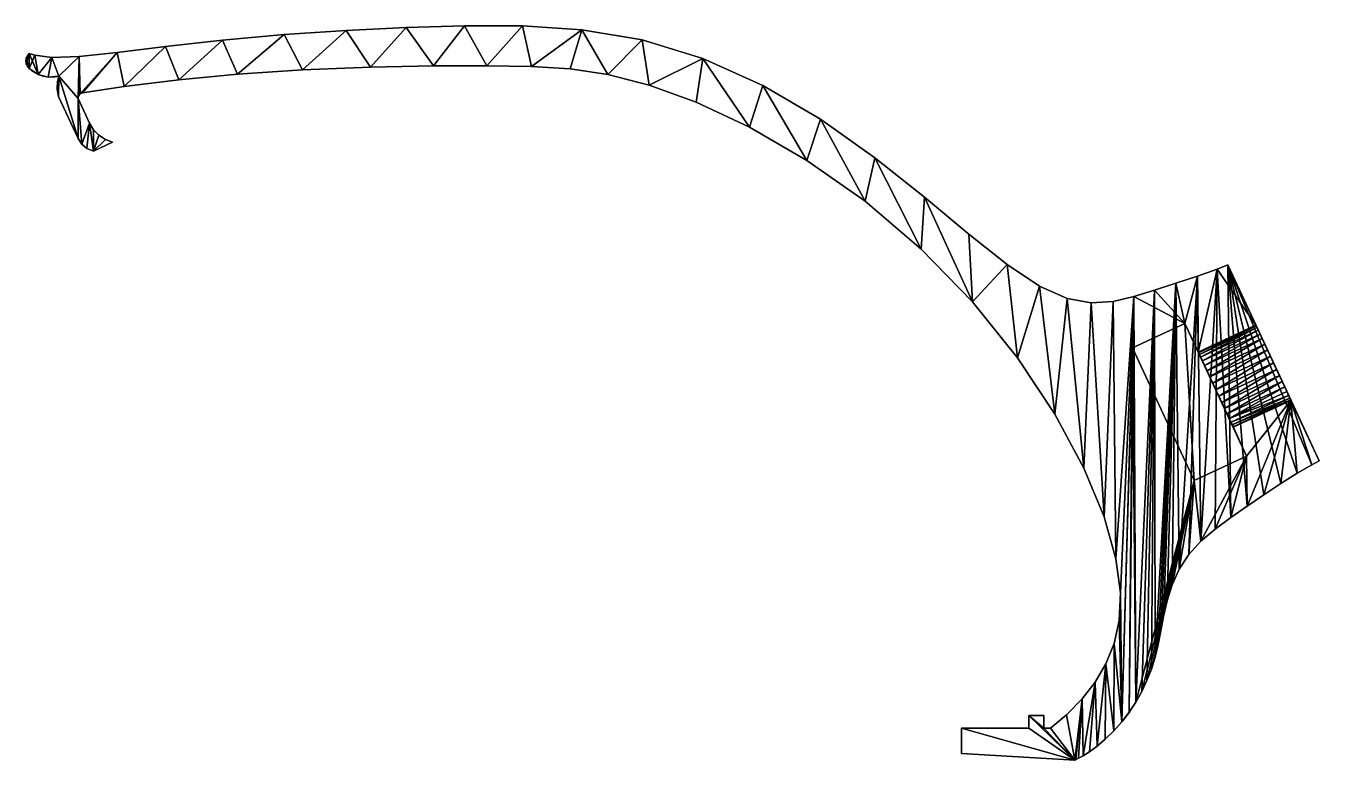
# Model space of a CAD drawing. Extents: x 1 to 102, y 1 to 58.
import ezdxf

# ---------------------------------------------------------------- set-up
doc = ezdxf.new("R2010")
doc.units = 0
doc.layers.get('0').update_dxf_attribs({"color": 13, "linetype": 'CONTINUOUS'})

# ---------------------------------------------------------------- blocks, each defined once
blk = doc.blocks.new('PHONE_MOUNT')
for p, q in [((20.27, 57.02, 0), (20.27, 57.02, 20)), ((25.15, 57.34, 0), (25.15, 57.34, 20)), ((29.87, 57.57, 0), (29.87, 57.57, 20)), ((34.45, 57.71, 0), (34.45, 57.71, 20)), ((39.01, 57.71, 0), (39.01, 57.71, 20)), ((43.66, 57.41, 0), (43.66, 57.41, 20)), ((10.93, 56.08, 0), (10.93, 56.08, 20)), ((15.42, 56.59, 0), (15.42, 56.59, 20)), ((48.41, 56.61, 0), (48.41, 56.61, 20)), ((0, 55.17, 0), (0, 55.17, 20)), ((0.66, 55.42, 0), (0.66, 55.42, 20)), ((2, 55.23, 0), (2, 55.23, 20)), ((4.16, 55.3, 0), (4.16, 55.3, 20)), ((7.13, 55.62, 0), (7.13, 55.62, 20)), ((53.18, 55.15, 0), (53.18, 55.15, 20)), ((0, 54.73, 0), (0, 54.73, 20)), ((0.93, 53.9, 0), (0.93, 53.9, 20)), ((16.59, 53.91, 0), (16.59, 53.91, 20)), ((21.72, 54.25, 0), (21.72, 54.25, 20)), ((27.06, 54.47, 0), (27.06, 54.47, 20)), ((32, 54.56, 0), (32, 54.56, 20)), ((36.21, 54.58, 0), (36.21, 54.58, 20)), ((39.71, 54.51, 0), (39.71, 54.51, 20)), ((42.76, 54.32, 0), (42.76, 54.32, 20)), ((45.72, 53.88, 0), (45.72, 53.88, 20)), ((1.73, 53.69, 0), (1.73, 53.69, 20)), ((7.7, 52.94, 0), (7.7, 52.94, 20)), ((11.99, 53.47, 0), (11.99, 53.47, 20)), ((48.95, 53.06, 0), (48.95, 53.06, 20)), ((57.89, 53.03, 0), (57.89, 53.03, 20)), ((52.65, 51.71, 0), (52.65, 51.71, 20)), ((62.43, 50.37), (62.43, 50.37, 20)), ((56.84, 49.75, 0), (56.84, 49.75, 20)), ((61.35, 47.14, 0), (61.35, 47.14, 20)), ((66.7, 47.35, 0), (66.7, 47.35, 20)), ((65.93, 43.92, 0), (65.93, 43.92, 20)), ((70.61, 44.24, 0), (70.61, 44.24, 20)), ((74.09, 41.35, 0), (74.09, 41.35, 20)), ((70.33, 40.17, 0), (70.33, 40.17, 20)), ((77.1, 38.96, 0), (77.1, 38.96, 20)), ((92.05, 38.03, 0), (92.05, 38.03, 20)), ((93.6, 38.59, 0), (93.6, 38.59, 20)), ((79.65, 37.26, 0), (79.65, 37.26, 20)), ((88.68, 36.94, 0), (88.68, 36.94, 20)), ((90.36, 37.48, 0), (90.36, 37.48, 20)), ((74.37, 36.01, 0), (74.37, 36.01, 20)), ((81.81, 36.29, 0), (81.81, 36.29, 20)), ((83.7, 35.94, 0), (83.7, 35.94, 20)), ((85.42, 36.04, 0), (85.42, 36.04, 20)), ((87.05, 36.43, 0), (87.05, 36.43, 20)), ((91.06, 34.32, 20), (86.94, 32.4, 20)), ((91.06, 34.32, 3.5), (86.94, 32.4, 3.5)), ((92.12, 32.07, 20), (91.06, 34.32, 20)), ((91.06, 34.32, 20), (91.06, 34.32, 3.5)), ((95.92, 23.9, 3.5), (91.06, 34.32, 3.5)), ((96.65, 34.18, 20), (92.12, 32.07, 20)), ((92.12, 32.07, 10), (96.65, 34.18, 10)), ((92.14, 32.02, 9.43), (96.67, 34.14, 9.43)), ((92.2, 31.89, 8.89), (96.73, 34, 8.89)), ((92.3, 31.67, 8.37), (96.83, 33.78, 8.37)), ((96.65, 34.18, 20), (96.65, 34.18, 10)), ((96.65, 34.18, 10), (96.67, 34.14, 9.43)), ((96.67, 34.14, 9.43), (96.73, 34, 8.89)), ((96.73, 34, 8.89), (96.83, 33.78, 8.37)), ((96.83, 33.78, 8.37), (96.97, 33.49, 7.9)), ((92.44, 31.38, 7.9), (96.97, 33.49, 7.9)), ((92.61, 31.01, 7.5), (97.14, 33.13, 7.5)), ((92.81, 30.59, 7.18), (97.34, 32.7, 7.18)), ((96.97, 33.49, 7.9), (97.14, 33.13, 7.5)), ((97.14, 33.13, 7.5), (97.34, 32.7, 7.18)), ((97.34, 32.7, 7.18), (97.56, 32.24, 6.94)), ((77.9, 31.62, 0), (77.9, 31.62, 20)), ((86.94, 32.4, 20), (91.8, 21.98, 20)), ((86.94, 32.4, 3.5), (91.8, 21.98, 3.5)), ((86.94, 32.4, 3.5), (86.94, 32.4, 20)), ((92.12, 32.07, 20), (92.12, 32.07, 10)), ((93.02, 30.12, 6.94), (97.56, 32.24, 6.94)), ((93.26, 29.63, 6.79), (97.79, 31.74, 6.79)), ((97.56, 32.24, 6.94), (97.79, 31.74, 6.79)), ((97.79, 31.74, 6.79), (98.03, 31.23, 6.74)), ((93.49, 29.11, 6.74), (98.03, 31.23, 6.74)), ((93.73, 28.6, 6.79), (98.27, 30.71, 6.79)), ((98.03, 31.23, 6.74), (98.27, 30.71, 6.79)), ((98.27, 30.71, 6.79), (98.5, 30.22, 6.94)), ((93.97, 28.1, 6.94), (98.5, 30.22, 6.94)), ((94.18, 27.64, 7.18), (98.72, 29.75, 7.18)), ((98.5, 30.22, 6.94), (98.72, 29.75, 7.18)), ((98.72, 29.75, 7.18), (98.91, 29.33, 7.5)), ((94.38, 27.21, 7.5), (98.91, 29.33, 7.5)), ((94.55, 26.85, 7.9), (99.08, 28.96, 7.9)), ((94.69, 26.55, 8.37), (99.22, 28.67, 8.37)), ((98.91, 29.33, 7.5), (99.08, 28.96, 7.9)), ((99.08, 28.96, 7.9), (99.22, 28.67, 8.37)), ((99.22, 28.67, 8.37), (99.32, 28.45, 8.89)), ((94.79, 26.34, 8.89), (99.32, 28.45, 8.89)), ((94.85, 26.2, 9.43), (99.38, 28.32, 9.43)), ((94.87, 26.16, 20), (99.4, 28.27, 20)), ((99.4, 28.27, 10), (94.87, 26.16, 10)), ((99.32, 28.45, 8.89), (99.38, 28.32, 9.43)), ((99.38, 28.32, 9.43), (99.4, 28.27, 10)), ((99.4, 28.27, 20), (99.4, 28.27, 10)), ((80.84, 27.19, 0), (80.84, 27.19, 20)), ((95.92, 23.9, 20), (94.87, 26.16, 20)), ((94.87, 26.16, 20), (94.87, 26.16, 10)), ((91.8, 21.98, 20), (95.92, 23.9, 20)), ((91.8, 21.98, 3.5), (95.92, 23.9, 3.5)), ((95.92, 23.9, 20), (95.92, 23.9, 3.5)), ((83.12, 22.95, 0), (83.12, 22.95, 20)), ((99.89, 22.56, 0), (99.89, 22.56, 20)), ((101.04, 23.22, 0), (101.04, 23.22, 20)), ((91.8, 21.98, 3.5), (91.8, 21.98, 20)), ((98.6, 21.75, 0), (98.6, 21.75, 20)), ((97.28, 20.86, 0), (97.28, 20.86, 20)), ((95.97, 19.96, 0), (95.97, 19.96, 20)), ((84.71, 19.11, 0), (84.71, 19.11, 20)), ((94.68, 19.06, 0), (94.68, 19.06, 20)), ((93.45, 18.16, 0), (93.45, 18.16, 20)), ((92.33, 17.21, 0), (92.33, 17.21, 20)), ((85.64, 15.83, 0), (85.64, 15.83, 20)), ((91.38, 16.16, 0), (91.38, 16.16, 20)), ((90.62, 15, 0), (90.62, 15, 20)), ((90.06, 13.77, 0), (90.06, 13.77, 20)), ((86, 13.15, 0), (86, 13.15, 20)), ((89.67, 12.51, 0), (89.67, 12.51, 20)), ((89.39, 11.29, 13), (89.39, 11.29, 20)), ((89.39, 11.29, 0), (89.39, 11.29, 13)), ((85.91, 10.98, 0), (85.91, 10.98, 20)), ((85.5, 9.16, 0), (85.5, 9.16, 20)), ((89.17, 10.15, 0), (89.17, 10.15, 20)), ((88.96, 9.09, 0), (88.96, 9.09, 20)), ((84.86, 7.56, 0), (84.86, 7.56, 20)), ((88.43, 7.16, 0), (88.43, 7.16, 20)), ((88.72, 8.1, 0), (88.72, 8.1, 20)), ((84.02, 6.12, 0), (84.02, 6.12, 20)), ((88.08, 6.26, 0), (88.08, 6.26, 20)), ((87.68, 5.39, 0), (87.68, 5.39, 20)), ((83, 4.81, 0), (83, 4.81, 20)), ((87.22, 4.56, 0), (87.22, 4.56, 20)), ((81.75, 3.55, 0), (81.75, 3.55, 20)), ((86.7, 3.76, 13.05), (86.69, 3.76, 20)), ((86.69, 3.76, 0), (86.7, 3.76, 13.05)), ((85.47, 2.29, 0), (85.47, 2.29, 20)), ((86.1, 3, 0), (86.1, 3, 20)), ((84.16, 1.1, 0), (84.16, 1.1, 20)), ((84.81, 1.65, 0), (84.81, 1.65, 20)), ((82.49, 0.04, 0), (82.49, 0.04, 20)), ((82.71, 0.15, 0), (82.71, 0.15, 20)), ((83.08, 0.34, 0), (83.08, 0.34, 20)), ((83.57, 0.65, 0), (83.57, 0.65, 20))]:
    blk.add_line(p, q)
at = {"color": 251}
for p, q in [((0.23, 55.55, 0), (0.23, 55.55, 20)), ((0.23, 54.35, 0), (0.23, 54.35, 20)), ((2.46, 53.34, 0), (2.43, 52.74, 0)), ((2.46, 53.34, 20), (2.43, 52.74, 20)), ((2.56, 53.75, 0), (2.46, 53.34, 0)), ((2.56, 53.75, 20), (2.46, 53.34, 20)), ((2.46, 53.34, 0), (2.46, 53.34, 20)), ((2.56, 53.75, 0), (2.56, 53.75, 20)), ((2.43, 52.74, 0), (2.43, 52.74, 20)), ((2.43, 52.74, 0), (2.52, 52.16, 0)), ((2.43, 52.74, 20), (2.52, 52.16, 20)), ((2.52, 52.16, 0), (2.52, 52.16, 20)), ((2.52, 52.16, 0), (4.07, 48.85, 0)), ((2.52, 52.16, 20), (4.07, 48.85, 20)), ((4.07, 52, 20), (4.11, 52.21, 20)), ((4.07, 52, 0), (4.11, 52.21, 0)), ((4.97, 50.07, 20), (4.07, 52, 20)), ((4.07, 52, 0), (4.07, 52, 20)), ((4.97, 50.07, 0), (4.07, 52, 0)), ((4.11, 52.21, 0), (4.24, 52.37, 0)), ((4.11, 52.21, 20), (4.24, 52.37, 20)), ((4.11, 52.21, 0), (4.11, 52.21, 20)), ((4.24, 52.37, 0), (4.43, 52.45, 0)), ((4.24, 52.37, 20), (4.43, 52.45, 20)), ((4.24, 52.37, 0), (4.24, 52.37, 20)), ((4.43, 52.45, 0), (4.43, 52.45, 20)), ((5.29, 49.55, 20), (4.97, 50.07, 20)), ((4.97, 50.07, 0), (4.97, 50.07, 20)), ((5.29, 49.55, 0), (4.97, 50.07, 0)), ((4.07, 48.85, 0), (4.07, 48.85, 20)), ((4.07, 48.85, 0), (4.36, 48.4, 0)), ((4.07, 48.85, 20), (4.36, 48.4, 20)), ((5.29, 49.55, 0), (5.29, 49.55, 20)), ((5.71, 49.11, 0), (5.29, 49.55, 0)), ((5.71, 49.11, 20), (5.29, 49.55, 20)), ((5.71, 49.11, 0), (5.71, 49.11, 20)), ((6.22, 48.78, 0), (5.71, 49.11, 0)), ((6.22, 48.78, 20), (5.71, 49.11, 20)), ((4.36, 48.4, 0), (4.77, 48.06, 0)), ((4.36, 48.4, 20), (4.77, 48.06, 20)), ((4.36, 48.4, 0), (4.36, 48.4, 20)), ((4.77, 48.06, 0), (5.27, 47.85, 0)), ((4.77, 48.06, 0), (4.77, 48.06, 20)), ((4.77, 48.06, 20), (5.27, 47.85, 20)), ((5.27, 47.85, 0), (6.78, 48.56, 0)), ((5.27, 47.85, 20), (6.78, 48.56, 20)), ((5.27, 47.85, 0), (5.27, 47.85, 20)), ((6.78, 48.56, 20), (6.22, 48.78, 20)), ((6.22, 48.78, 0), (6.22, 48.78, 20)), ((6.78, 48.56, 0), (6.22, 48.78, 0)), ((6.78, 48.56, 0), (6.78, 48.56, 20)), ((94.43, 38.93, 0), (94.43, 38.93, 20)), ((96.65, 34.18, 20), (94.43, 38.93, 20)), ((101.62, 23.52, 0), (94.43, 38.93, 0)), ((101.62, 23.52, 20), (99.4, 28.27, 20)), ((101.62, 23.52, 0), (101.62, 23.52, 20)), ((79.99, 3.51, 20), (78.79, 3.51, 20)), ((78.79, 3.51, 20), (78.79, 2.51, 20)), ((78.79, 3.51, 0), (78.79, 2.51, 0)), ((78.79, 3.51, 0), (78.79, 3.51, 20)), ((79.99, 3.51, 0), (78.79, 3.51, 0)), ((79.99, 2.51, 20), (79.99, 3.51, 20)), ((79.99, 2.51, 0), (79.99, 3.51, 0)), ((79.99, 3.51, 0), (79.99, 3.51, 20)), ((73.5, 2.51, 0), (73.5, 0.51, 0)), ((73.5, 2.51, 20), (73.5, 0.51, 20)), ((73.5, 2.51, 0), (73.5, 2.51, 20)), ((78.79, 2.51, 20), (73.5, 2.51, 20)), ((78.79, 2.51, 0), (73.5, 2.51, 0)), ((78.79, 2.51, 0), (78.79, 2.51, 20)), ((80.49, 2.51, 0), (79.99, 2.51, 0)), ((80.49, 2.51, 20), (79.99, 2.51, 20)), ((79.99, 2.51, 0), (79.99, 2.51, 20)), ((80.49, 2.51, 0), (80.49, 2.51, 20)), ((73.5, 0.51, 0), (73.5, 0.51, 20)), ((73.5, 0.51, 0), (82.42, 0, 0)), ((73.5, 0.51, 20), (82.42, 0, 20)), ((82.42, 0, 0), (82.42, 0, 20))]:
    blk.add_line(p, q, dxfattribs=at)
for points in [[(94.43, 38.93, 0), (93.6, 38.59, 0), (92.05, 38.03, 0), (90.36, 37.48, 0), (88.68, 36.94, 0), (87.05, 36.43, 0), (85.42, 36.04, 0), (83.7, 35.94, 0), (81.81, 36.29, 0), (79.65, 37.26, 0), (77.1, 38.96, 0), (74.09, 41.35, 0), (70.61, 44.24, 0), (66.7, 47.35, 0), (62.43, 50.37, 0), (57.89, 53.03, 0), (53.18, 55.15, 0), (48.41, 56.61, 0), (43.66, 57.41, 0), (39.01, 57.71, 0), (34.45, 57.71, 0), (29.87, 57.57, 0), (25.15, 57.34, 0), (20.27, 57.02, 0), (15.42, 56.59, 0), (10.93, 56.08, 0), (7.13, 55.62, 0), (4.16, 55.3, 0), (2, 55.23, 0), (0.66, 55.42, 0), (0.23, 55.55, 0)], [(94.43, 38.93, 20), (93.6, 38.59, 20), (92.05, 38.03, 20), (90.36, 37.48, 20), (88.68, 36.94, 20), (87.05, 36.43, 20), (85.42, 36.04, 20), (83.7, 35.94, 20), (81.81, 36.29, 20), (79.65, 37.26, 20), (77.1, 38.96, 20), (74.09, 41.35, 20), (70.61, 44.24, 20), (66.7, 47.35, 20), (62.43, 50.37, 20), (57.89, 53.03, 20), (53.18, 55.15, 20), (48.41, 56.61, 20), (43.66, 57.41, 20), (39.01, 57.71, 20), (34.45, 57.71, 20), (29.87, 57.57, 20), (25.15, 57.34, 20), (20.27, 57.02, 20), (15.42, 56.59, 20), (10.93, 56.08, 20), (7.13, 55.62, 20), (4.16, 55.3, 20), (2, 55.23, 20), (0.66, 55.42, 20), (0.23, 55.55, 20)], [(4.43, 52.45, 0), (7.7, 52.94, 0), (11.99, 53.47, 0), (16.59, 53.91, 0), (21.72, 54.25, 0), (27.06, 54.47, 0), (32, 54.56, 0), (36.21, 54.58, 0), (39.71, 54.51, 0), (42.76, 54.32, 0), (45.72, 53.88, 0), (48.95, 53.06, 0), (52.65, 51.71, 0), (56.84, 49.75, 0), (61.35, 47.14, 0), (65.93, 43.92, 0), (70.33, 40.17, 0), (74.37, 36.01, 0), (77.9, 31.62, 0), (80.84, 27.19, 0), (83.12, 22.95, 0), (84.71, 19.11, 0), (85.64, 15.83, 0), (86, 13.15, 0), (85.91, 10.98, 0), (85.5, 9.16, 0), (84.86, 7.56, 0), (84.02, 6.12, 0), (83, 4.81, 0), (81.75, 3.55, 0), (80.49, 2.51, 0)], [(4.43, 52.45, 20), (7.7, 52.94, 20), (11.99, 53.47, 20), (16.59, 53.91, 20), (21.72, 54.25, 20), (27.06, 54.47, 20), (32, 54.56, 20), (36.21, 54.58, 20), (39.71, 54.51, 20), (42.76, 54.32, 20), (45.72, 53.88, 20), (48.95, 53.06, 20), (52.65, 51.71, 20), (56.84, 49.75, 20), (61.35, 47.14, 20), (65.93, 43.92, 20), (70.33, 40.17, 20), (74.37, 36.01, 20), (77.9, 31.62, 20), (80.84, 27.19, 20), (83.12, 22.95, 20), (84.71, 19.11, 20), (85.64, 15.83, 20), (86, 13.15, 20), (85.91, 10.98, 20), (85.5, 9.16, 20), (84.86, 7.56, 20), (84.02, 6.12, 20), (83, 4.81, 20), (81.75, 3.55, 20), (80.49, 2.51, 20)], [(101.62, 23.52, 20), (101.04, 23.22, 20), (99.89, 22.56, 20), (98.6, 21.75, 20), (97.28, 20.86, 20), (95.97, 19.96, 20), (94.68, 19.06, 20), (93.45, 18.16, 20), (92.33, 17.21, 20), (91.38, 16.16, 20), (90.62, 15, 20), (90.06, 13.77, 20), (89.67, 12.51, 20), (89.39, 11.29, 20), (89.17, 10.15, 20), (88.96, 9.09, 20), (88.72, 8.1, 20), (88.43, 7.16, 20), (88.08, 6.26, 20), (87.68, 5.39, 20), (87.22, 4.56, 20), (86.69, 3.76, 20), (86.1, 3, 20), (85.47, 2.29, 20), (84.81, 1.65, 20), (84.16, 1.1, 20), (83.57, 0.65, 20), (83.08, 0.34, 20), (82.71, 0.15, 20), (82.49, 0.04, 20), (82.42, 0, 20)], [(101.62, 23.52, 0), (101.04, 23.22, 0), (99.89, 22.56, 0), (98.6, 21.75, 0), (97.28, 20.86, 0), (95.97, 19.96, 0), (94.68, 19.06, 0), (93.45, 18.16, 0), (92.33, 17.21, 0), (91.38, 16.16, 0), (90.62, 15, 0), (90.06, 13.77, 0), (89.67, 12.51, 0), (89.39, 11.29, 0), (89.17, 10.15, 0), (88.96, 9.09, 0), (88.72, 8.1, 0), (88.43, 7.16, 0), (88.08, 6.26, 0), (87.68, 5.39, 0), (87.22, 4.56, 0), (86.69, 3.76, 0), (86.1, 3, 0), (85.47, 2.29, 0), (84.81, 1.65, 0), (84.16, 1.1, 0), (83.57, 0.65, 0), (83.08, 0.34, 0), (82.71, 0.15, 0), (82.49, 0.04, 0), (82.42, 0, 0)]]:
    blk.add_polyline3d(points, dxfattribs=at)
at = {"color": 251, "extrusion": (0, 0, -1)}
for centre in [(-0.79, 54.95, 0), (-0.79, 54.95, -20)]:
    blk.add_arc(centre, 0.817, 312.7491, 47.2509, dxfattribs=at)
at = {"color": 251}
for centre in [(1.95, 56.22, 20), (1.95, 56.22, 0)]:
    blk.add_arc(centre, 2.54, 227.2509, 283.8901, dxfattribs=at)
at = {"extrusion": (-0.906308, -0.422618, 9.22817e-08)}
blk.add_arc((13.13, 10, -97.04), 3.26, 180, 0, dxfattribs=at)
at = {"color": 251}
mesh = blk.add_polyface(dxfattribs=at)
corners = [(2.52, 52.16, 20), (2.46, 53.34, 20), (2.43, 52.74, 20), (2.56, 53.75, 20), (4.07, 48.85, 20), (4.36, 48.4, 20), (4.07, 52, 20), (4.97, 50.07, 20), (4.77, 48.06, 20), (5.27, 47.85, 20), (5.29, 49.55, 20), (5.71, 49.11, 20), (6.22, 48.78, 20), (6.78, 48.56, 20), (82.42, 0, 20), (73.5, 2.51, 20), (73.5, 0.51, 20), (78.79, 2.51, 20), (78.79, 3.51, 20), (79.99, 2.51, 20), (80.49, 2.51, 20), (81.75, 3.55, 20), (83, 4.81, 20), (82.49, 0.04, 20), (82.71, 0.15, 20), (83.08, 0.34, 20), (84.02, 6.12, 20), (83.57, 0.65, 20), (84.16, 1.1, 20), (84.86, 7.56, 20), (84.81, 1.65, 20), (85.47, 2.29, 20), (85.5, 9.16, 20), (86.1, 3, 20), (85.91, 10.98, 20), (86, 13.15, 20), (87.22, 4.56, 20), (86.94, 32.4, 20), (86.69, 3.76, 20), (91.8, 21.98, 20), (87.68, 5.39, 20), (88.08, 6.26, 20), (88.43, 7.16, 20), (89.39, 11.29, 20), (88.72, 8.1, 20), (88.96, 9.09, 20), (89.17, 10.15, 20), (89.67, 12.51, 20), (90.06, 13.77, 20), (90.62, 15, 20), (91.38, 16.16, 20), (92.33, 17.21, 20), (95.92, 23.9, 20), (93.45, 18.16, 20), (94.68, 19.06, 20), (95.97, 19.96, 20), (99.4, 28.27, 20), (94.87, 26.16, 20), (97.28, 20.86, 20), (98.6, 21.75, 20), (99.89, 22.56, 20), (101.04, 23.22, 20), (101.62, 23.52, 20), (0.23, 54.35, 20), (0, 55.17, 20), (0, 54.73, 20), (0.23, 55.55, 20), (0.93, 53.9, 20), (0.66, 55.42, 20), (2, 55.23, 20), (1.73, 53.69, 20), (4.16, 55.3, 20), (4.11, 52.21, 20), (4.24, 52.37, 20), (7.13, 55.62, 20), (4.43, 52.45, 20), (7.7, 52.94, 20), (10.93, 56.08, 20), (11.99, 53.47, 20), (15.42, 56.59, 20), (16.59, 53.91, 20), (20.27, 57.02, 20), (21.72, 54.25, 20), (25.15, 57.34, 20), (27.06, 54.47, 20), (29.87, 57.57, 20), (32, 54.56, 20), (34.45, 57.71, 20), (36.21, 54.58, 20), (39.01, 57.71, 20), (39.71, 54.51, 20), (43.66, 57.41, 20), (42.76, 54.32, 20), (45.72, 53.88, 20), (48.41, 56.61, 20), (48.95, 53.06, 20), (53.18, 55.15, 20), (52.65, 51.71, 20), (56.84, 49.75, 20), (57.89, 53.03, 20), (61.35, 47.14, 20), (62.43, 50.37, 20), (65.93, 43.92, 20), (66.7, 47.35, 20), (70.33, 40.17, 20), (70.61, 44.24, 20), (74.37, 36.01, 20), (74.09, 41.35, 20), (77.1, 38.96, 20), (77.9, 31.62, 20), (79.65, 37.26, 20), (80.84, 27.19, 20), (81.81, 36.29, 20), (83.12, 22.95, 20), (83.7, 35.94, 20), (84.71, 19.11, 20), (85.42, 36.04, 20), (85.64, 15.83, 20), (87.05, 36.43, 20), (91.06, 34.32, 20), (88.68, 36.94, 20), (90.36, 37.48, 20), (92.05, 38.03, 20), (92.12, 32.07, 20), (93.6, 38.59, 20), (96.65, 34.18, 20), (94.43, 38.93, 20), (79.99, 3.51, 20)]
mesh.append_faces([[corners[k] for k in face] for face in [(0, 1, 2), (12, 9, 13), (14, 15, 16), (43, 45, 46), (52, 56, 57), (56, 61, 62), (63, 64, 65), (124, 125, 126)]], dxfattribs={"vtx0": -1, "color": 251})
mesh.append_faces([[corners[k] for k in face] for face in [(1, 0, 3), (5, 6, 4), (6, 5, 7), (7, 9, 10), (10, 9, 11), (11, 9, 12), (15, 14, 17), (17, 14, 18), (19, 14, 20), (20, 14, 21), (21, 14, 22), (22, 25, 26), (26, 28, 29), (29, 31, 32), (32, 33, 34), (34, 33, 35), (36, 37, 38), (37, 36, 39), (39, 51, 52), (64, 63, 66), (66, 67, 68), (68, 67, 69), (69, 3, 71), (71, 73, 74), (74, 76, 77), (77, 78, 79), (79, 80, 81), (81, 82, 83), (83, 84, 85), (85, 86, 87), (87, 88, 89), (89, 90, 91), (91, 93, 94), (94, 95, 96), (96, 98, 99), (99, 100, 101), (101, 102, 103), (103, 104, 105), (105, 106, 107), (107, 106, 108), (108, 109, 110), (110, 111, 112), (112, 113, 114), (114, 115, 116), (116, 117, 118), (118, 119, 120), (120, 119, 121), (121, 119, 122), (122, 123, 124)]], dxfattribs={"vtx0": -1, "vtx1": -1, "color": 251})
mesh.append_faces([[corners[k] for k in face] for face in [(18, 14, 19), (39, 42, 43), (56, 52, 55), (71, 3, 6), (6, 3, 4), (118, 35, 33), (118, 33, 37)]], dxfattribs={"vtx0": -1, "vtx1": -1, "vtx2": -1, "color": 251})
mesh.append_faces([[corners[k] for k in face] for face in [(3, 0, 4), (7, 5, 8), (7, 8, 9), (22, 14, 23), (22, 23, 24), (22, 24, 25), (26, 25, 27), (26, 27, 28), (29, 28, 30), (29, 30, 31), (32, 31, 33), (39, 36, 40), (39, 40, 41), (39, 41, 42), (43, 42, 44), (43, 44, 45), (39, 43, 47), (39, 47, 48), (39, 48, 49), (39, 49, 50), (39, 50, 51), (52, 51, 53), (52, 53, 54), (52, 54, 55), (56, 55, 58), (56, 58, 59), (56, 59, 60), (56, 60, 61), (66, 63, 67), (69, 67, 70), (69, 70, 3), (71, 6, 72), (71, 72, 73), (74, 73, 75), (74, 75, 76), (77, 76, 78), (79, 78, 80), (81, 80, 82), (83, 82, 84), (85, 84, 86), (87, 86, 88), (89, 88, 90), (91, 90, 92), (91, 92, 93), (94, 93, 95), (96, 95, 97), (96, 97, 98), (99, 98, 100), (101, 100, 102), (103, 102, 104), (105, 104, 106), (108, 106, 109), (110, 109, 111), (112, 111, 113), (114, 113, 115), (116, 115, 117), (118, 117, 35), (37, 33, 38), (118, 37, 119), (122, 119, 123), (124, 123, 125)]], dxfattribs={"vtx0": -1, "vtx2": -1, "color": 251})
mesh.append_faces([[corners[k] for k in face] for face in [(127, 18, 19)]], dxfattribs={"vtx1": -1, "color": 251})
mesh = blk.add_polyface(dxfattribs=at)
corners = [(2.46, 53.34, 0), (2.52, 52.16, 0), (2.43, 52.74, 0), (2.56, 53.75, 0), (4.07, 48.85, 0), (79.99, 3.51, 0), (79.99, 2.51, 0), (78.79, 3.51, 0), (0.23, 55.55, 0), (0, 54.73, 0), (0, 55.17, 0), (0.23, 54.35, 0), (0.66, 55.42, 0), (0.93, 53.9, 0), (2, 55.23, 0), (1.73, 53.69, 0), (4.16, 55.3, 0), (4.07, 52, 0), (4.11, 52.21, 0), (4.24, 52.37, 0), (7.13, 55.62, 0), (4.43, 52.45, 0), (7.7, 52.94, 0), (10.93, 56.08, 0), (11.99, 53.47, 0), (15.42, 56.59, 0), (16.59, 53.91, 0), (20.27, 57.02, 0), (21.72, 54.25, 0), (25.15, 57.34, 0), (27.06, 54.47, 0), (29.87, 57.57, 0), (32, 54.56, 0), (34.45, 57.71, 0), (36.21, 54.58, 0), (39.01, 57.71, 0), (39.71, 54.51, 0), (43.66, 57.41, 0), (42.76, 54.32, 0), (45.72, 53.88, 0), (48.41, 56.61, 0), (48.95, 53.06, 0), (53.18, 55.15, 0), (52.65, 51.71, 0), (56.84, 49.75, 0), (57.89, 53.03, 0), (61.35, 47.14, 0), (62.43, 50.37), (65.93, 43.92, 0), (66.7, 47.35, 0), (70.33, 40.17, 0), (70.61, 44.24, 0), (74.37, 36.01, 0), (74.09, 41.35, 0), (77.1, 38.96, 0), (77.9, 31.62, 0), (79.65, 37.26, 0), (80.84, 27.19, 0), (81.81, 36.29, 0), (83.12, 22.95, 0), (83.7, 35.94, 0), (84.71, 19.11, 0), (85.42, 36.04, 0), (85.64, 15.83, 0), (87.05, 36.43, 0), (86, 13.15, 0), (86.1, 3, 0), (86.69, 3.76, 0), (87.22, 4.56, 0), (88.68, 36.94, 0), (87.68, 5.39, 0), (88.08, 6.26, 0), (88.43, 7.16, 0), (88.72, 8.1, 0), (90.36, 37.48, 0), (88.96, 9.09, 0), (89.17, 10.15, 0), (89.39, 11.29, 0), (89.67, 12.51, 0), (90.06, 13.77, 0), (90.62, 15, 0), (92.05, 38.03, 0), (91.38, 16.16, 0), (92.33, 17.21, 0), (93.6, 38.59, 0), (93.45, 18.16, 0), (94.68, 19.06, 0), (94.43, 38.93, 0), (95.97, 19.96, 0), (97.28, 20.86, 0), (98.6, 21.75, 0), (99.89, 22.56, 0), (101.04, 23.22, 0), (101.62, 23.52, 0), (73.5, 2.51, 0), (82.42, 0, 0), (73.5, 0.51, 0), (78.79, 2.51, 0), (80.49, 2.51, 0), (81.75, 3.55, 0), (83, 4.81, 0), (82.49, 0.04, 0), (82.71, 0.15, 0), (83.08, 0.34, 0), (84.02, 6.12, 0), (83.57, 0.65, 0), (84.16, 1.1, 0), (84.86, 7.56, 0), (84.81, 1.65, 0), (85.47, 2.29, 0), (85.5, 9.16, 0), (85.91, 10.98, 0), (4.36, 48.4, 0), (4.97, 50.07, 0), (4.77, 48.06, 0), (5.27, 47.85, 0), (5.29, 49.55, 0), (5.71, 49.11, 0), (6.22, 48.78, 0), (6.78, 48.56, 0)]
mesh.append_faces([[corners[k] for k in face] for face in [(0, 1, 2), (8, 9, 10), (92, 87, 93), (94, 95, 96), (115, 118, 119)]], dxfattribs={"vtx0": -1, "color": 251})
mesh.append_faces([[corners[k] for k in face] for face in [(1, 3, 4), (9, 8, 11), (11, 12, 13), (13, 14, 15), (15, 14, 3), (17, 16, 18), (18, 16, 19), (19, 20, 21), (21, 20, 22), (22, 23, 24), (24, 25, 26), (26, 27, 28), (28, 29, 30), (30, 31, 32), (32, 33, 34), (34, 35, 36), (36, 37, 38), (38, 37, 39), (39, 40, 41), (41, 42, 43), (43, 42, 44), (44, 45, 46), (46, 47, 48), (48, 49, 50), (50, 51, 52), (52, 54, 55), (55, 56, 57), (57, 58, 59), (59, 60, 61), (61, 62, 63), (63, 64, 65), (66, 64, 67), (67, 64, 68), (68, 69, 70), (70, 69, 71), (71, 69, 72), (72, 69, 73), (73, 74, 75), (75, 74, 76), (76, 74, 77), (77, 74, 78), (78, 74, 79), (79, 74, 80), (80, 81, 82), (82, 81, 83), (83, 84, 85), (85, 84, 86), (86, 87, 88), (88, 87, 89), (89, 87, 90), (90, 87, 91), (91, 87, 92), (95, 100, 101), (101, 100, 102), (102, 100, 103), (103, 104, 105), (105, 104, 106), (106, 107, 108), (108, 107, 109), (109, 110, 66), (112, 113, 114), (114, 113, 115)]], dxfattribs={"vtx0": -1, "vtx1": -1, "color": 251})
mesh.append_faces([[corners[k] for k in face] for face in [(3, 16, 17), (3, 17, 4), (65, 64, 66), (95, 7, 6)]], dxfattribs={"vtx0": -1, "vtx1": -1, "vtx2": -1, "color": 251})
mesh.append_faces([[corners[k] for k in face] for face in [(1, 0, 3), (11, 8, 12), (13, 12, 14), (3, 14, 16), (19, 16, 20), (22, 20, 23), (24, 23, 25), (26, 25, 27), (28, 27, 29), (30, 29, 31), (32, 31, 33), (34, 33, 35), (36, 35, 37), (39, 37, 40), (41, 40, 42), (44, 42, 45), (46, 45, 47), (48, 47, 49), (50, 49, 51), (52, 51, 53), (52, 53, 54), (55, 54, 56), (57, 56, 58), (59, 58, 60), (61, 60, 62), (63, 62, 64), (68, 64, 69), (73, 69, 74), (80, 74, 81), (83, 81, 84), (86, 84, 87), (95, 94, 97), (95, 97, 7), (95, 6, 98), (95, 98, 99), (95, 99, 100), (103, 100, 104), (106, 104, 107), (109, 107, 110), (66, 110, 111), (66, 111, 65), (17, 112, 4), (112, 17, 113), (115, 113, 116), (115, 116, 117), (115, 117, 118)]], dxfattribs={"vtx0": -1, "vtx2": -1, "color": 251})
mesh.append_faces([[corners[k] for k in face] for face in [(5, 6, 7)]], dxfattribs={"vtx1": -1, "color": 251})
mesh = blk.add_polyface(dxfattribs=at)
corners = [(15.42, 56.59, 20), (20.27, 57.02, 0), (15.42, 56.59, 0), (20.27, 57.02, 20)]
mesh.append_faces([[corners[k] for k in face] for face in [(0, 1, 2), (1, 0, 3)]], dxfattribs={"vtx0": -1, "color": 251})
mesh = blk.add_polyface(dxfattribs=at)
corners = [(20.27, 57.02, 20), (25.15, 57.34, 0), (20.27, 57.02, 0), (25.15, 57.34, 20)]
mesh.append_faces([[corners[k] for k in face] for face in [(0, 1, 2), (1, 0, 3)]], dxfattribs={"vtx0": -1, "color": 251})
mesh = blk.add_polyface(dxfattribs=at)
corners = [(25.15, 57.34, 20), (29.87, 57.57, 0), (25.15, 57.34, 0), (29.87, 57.57, 20)]
mesh.append_faces([[corners[k] for k in face] for face in [(0, 1, 2), (1, 0, 3)]], dxfattribs={"vtx0": -1, "color": 251})
mesh = blk.add_polyface(dxfattribs=at)
corners = [(29.87, 57.57, 0), (34.45, 57.71, 20), (34.45, 57.71, 0), (29.87, 57.57, 20)]
mesh.append_faces([[corners[k] for k in face] for face in [(0, 1, 2), (1, 0, 3)]], dxfattribs={"vtx0": -1, "color": 251})
mesh = blk.add_polyface(dxfattribs=at)
corners = [(34.45, 57.71, 0), (39.01, 57.71, 20), (39.01, 57.71, 0), (34.45, 57.71, 20)]
mesh.append_faces([[corners[k] for k in face] for face in [(0, 1, 2), (1, 0, 3)]], dxfattribs={"vtx0": -1, "color": 251})
mesh = blk.add_polyface(dxfattribs=at)
corners = [(39.01, 57.71, 0), (43.66, 57.41, 20), (43.66, 57.41, 0), (39.01, 57.71, 20)]
mesh.append_faces([[corners[k] for k in face] for face in [(0, 1, 2), (1, 0, 3)]], dxfattribs={"vtx0": -1, "color": 251})
mesh = blk.add_polyface(dxfattribs=at)
corners = [(43.66, 57.41, 0), (48.41, 56.61, 20), (48.41, 56.61, 0), (43.66, 57.41, 20)]
mesh.append_faces([[corners[k] for k in face] for face in [(0, 1, 2), (1, 0, 3)]], dxfattribs={"vtx0": -1, "color": 251})
mesh = blk.add_polyface(dxfattribs=at)
corners = [(7.13, 55.62, 20), (10.93, 56.08, 0), (7.13, 55.62, 0), (10.93, 56.08, 20)]
mesh.append_faces([[corners[k] for k in face] for face in [(0, 1, 2), (1, 0, 3)]], dxfattribs={"vtx0": -1, "color": 251})
mesh = blk.add_polyface(dxfattribs=at)
corners = [(10.93, 56.08, 20), (15.42, 56.59, 0), (10.93, 56.08, 0), (15.42, 56.59, 20)]
mesh.append_faces([[corners[k] for k in face] for face in [(0, 1, 2), (1, 0, 3)]], dxfattribs={"vtx0": -1, "color": 251})
mesh = blk.add_polyface(dxfattribs=at)
corners = [(48.41, 56.61, 0), (53.18, 55.15, 20), (53.18, 55.15, 0), (48.41, 56.61, 20)]
mesh.append_faces([[corners[k] for k in face] for face in [(0, 1, 2), (1, 0, 3)]], dxfattribs={"vtx0": -1, "color": 251})
mesh = blk.add_polyface(dxfattribs=at)
corners = [(0, 55.17, 20), (0.23, 55.55, 0), (0, 55.17, 0), (0.23, 55.55, 20)]
mesh.append_faces([[corners[k] for k in face] for face in [(0, 1, 2), (1, 0, 3)]], dxfattribs={"vtx0": -1, "color": 251})
mesh = blk.add_polyface(dxfattribs=at)
corners = [(0, 54.73, 20), (0, 55.17, 0), (0, 54.73, 0), (0, 55.17, 20)]
mesh.append_faces([[corners[k] for k in face] for face in [(0, 1, 2), (1, 0, 3)]], dxfattribs={"vtx0": -1, "color": 251})
mesh = blk.add_polyface(dxfattribs=at)
corners = [(0.23, 55.55, 20), (0.66, 55.42, 0), (0.23, 55.55, 0), (0.66, 55.42, 20)]
mesh.append_faces([[corners[k] for k in face] for face in [(0, 1, 2), (1, 0, 3)]], dxfattribs={"vtx0": -1, "color": 251})
mesh = blk.add_polyface(dxfattribs=at)
corners = [(0.66, 55.42, 0), (2, 55.23, 20), (2, 55.23, 0), (0.66, 55.42, 20)]
mesh.append_faces([[corners[k] for k in face] for face in [(0, 1, 2), (1, 0, 3)]], dxfattribs={"vtx0": -1, "color": 251})
mesh = blk.add_polyface(dxfattribs=at)
corners = [(2, 55.23, 0), (4.16, 55.3, 20), (4.16, 55.3, 0), (2, 55.23, 20)]
mesh.append_faces([[corners[k] for k in face] for face in [(0, 1, 2), (1, 0, 3)]], dxfattribs={"vtx0": -1, "color": 251})
mesh = blk.add_polyface(dxfattribs=at)
corners = [(4.16, 55.3, 0), (7.13, 55.62, 20), (7.13, 55.62, 0), (4.16, 55.3, 20)]
mesh.append_faces([[corners[k] for k in face] for face in [(0, 1, 2), (1, 0, 3)]], dxfattribs={"vtx0": -1, "color": 251})
mesh = blk.add_polyface(dxfattribs=at)
corners = [(53.18, 55.15, 0), (57.89, 53.03, 20), (57.89, 53.03, 0), (53.18, 55.15, 20)]
mesh.append_faces([[corners[k] for k in face] for face in [(0, 1, 2), (1, 0, 3)]], dxfattribs={"vtx0": -1, "color": 251})
mesh = blk.add_polyface(dxfattribs=at)
corners = [(0.23, 54.35, 20), (0, 54.73, 0), (0.23, 54.35, 0), (0, 54.73, 20)]
mesh.append_faces([[corners[k] for k in face] for face in [(0, 1, 2), (1, 0, 3)]], dxfattribs={"vtx0": -1, "color": 251})
mesh = blk.add_polyface(dxfattribs=at)
corners = [(0.93, 53.9, 20), (0.23, 54.35, 0), (0.93, 53.9, 0), (0.23, 54.35, 20)]
mesh.append_faces([[corners[k] for k in face] for face in [(0, 1, 2), (1, 0, 3)]], dxfattribs={"vtx0": -1, "color": 251})
mesh = blk.add_polyface(dxfattribs=at)
corners = [(1.73, 53.69, 20), (0.93, 53.9, 0), (1.73, 53.69, 0), (0.93, 53.9, 20)]
mesh.append_faces([[corners[k] for k in face] for face in [(0, 1, 2), (1, 0, 3)]], dxfattribs={"vtx0": -1, "color": 251})
mesh = blk.add_polyface(dxfattribs=at)
corners = [(16.59, 53.91, 0), (11.99, 53.47, 20), (11.99, 53.47, 0), (16.59, 53.91, 20)]
mesh.append_faces([[corners[k] for k in face] for face in [(0, 1, 2), (1, 0, 3)]], dxfattribs={"vtx0": -1, "color": 251})
mesh = blk.add_polyface(dxfattribs=at)
corners = [(21.72, 54.25, 20), (16.59, 53.91, 0), (21.72, 54.25, 0), (16.59, 53.91, 20)]
mesh.append_faces([[corners[k] for k in face] for face in [(0, 1, 2), (1, 0, 3)]], dxfattribs={"vtx0": -1, "color": 251})
mesh = blk.add_polyface(dxfattribs=at)
corners = [(27.06, 54.47, 20), (21.72, 54.25, 0), (27.06, 54.47, 0), (21.72, 54.25, 20)]
mesh.append_faces([[corners[k] for k in face] for face in [(0, 1, 2), (1, 0, 3)]], dxfattribs={"vtx0": -1, "color": 251})
mesh = blk.add_polyface(dxfattribs=at)
corners = [(32, 54.56, 20), (27.06, 54.47, 0), (32, 54.56, 0), (27.06, 54.47, 20)]
mesh.append_faces([[corners[k] for k in face] for face in [(0, 1, 2), (1, 0, 3)]], dxfattribs={"vtx0": -1, "color": 251})
mesh = blk.add_polyface(dxfattribs=at)
corners = [(36.21, 54.58, 20), (32, 54.56, 0), (36.21, 54.58, 0), (32, 54.56, 20)]
mesh.append_faces([[corners[k] for k in face] for face in [(0, 1, 2), (1, 0, 3)]], dxfattribs={"vtx0": -1, "color": 251})
mesh = blk.add_polyface(dxfattribs=at)
corners = [(39.71, 54.51, 20), (36.21, 54.58, 0), (39.71, 54.51, 0), (36.21, 54.58, 20)]
mesh.append_faces([[corners[k] for k in face] for face in [(0, 1, 2), (1, 0, 3)]], dxfattribs={"vtx0": -1, "color": 251})
mesh = blk.add_polyface(dxfattribs=at)
corners = [(42.76, 54.32, 20), (39.71, 54.51, 0), (42.76, 54.32, 0), (39.71, 54.51, 20)]
mesh.append_faces([[corners[k] for k in face] for face in [(0, 1, 2), (1, 0, 3)]], dxfattribs={"vtx0": -1, "color": 251})
mesh = blk.add_polyface(dxfattribs=at)
corners = [(45.72, 53.88, 20), (42.76, 54.32, 0), (45.72, 53.88, 0), (42.76, 54.32, 20)]
mesh.append_faces([[corners[k] for k in face] for face in [(0, 1, 2), (1, 0, 3)]], dxfattribs={"vtx0": -1, "color": 251})
mesh = blk.add_polyface(dxfattribs=at)
corners = [(48.95, 53.06, 20), (45.72, 53.88, 0), (48.95, 53.06, 0), (45.72, 53.88, 20)]
mesh.append_faces([[corners[k] for k in face] for face in [(0, 1, 2), (1, 0, 3)]], dxfattribs={"vtx0": -1, "color": 251})
mesh = blk.add_polyface(dxfattribs=at)
corners = [(2.56, 53.75, 20), (1.73, 53.69, 0), (2.56, 53.75, 0), (1.73, 53.69, 20)]
mesh.append_faces([[corners[k] for k in face] for face in [(0, 1, 2), (1, 0, 3)]], dxfattribs={"vtx0": -1, "color": 251})
mesh = blk.add_polyface(dxfattribs=at)
corners = [(2.43, 52.74, 20), (2.46, 53.34, 0), (2.43, 52.74, 0), (2.46, 53.34, 20)]
mesh.append_faces([[corners[k] for k in face] for face in [(0, 1, 2), (1, 0, 3)]], dxfattribs={"vtx0": -1, "color": 251})
mesh = blk.add_polyface(dxfattribs=at)
corners = [(2.46, 53.34, 20), (2.56, 53.75, 0), (2.46, 53.34, 0), (2.56, 53.75, 20)]
mesh.append_faces([[corners[k] for k in face] for face in [(0, 1, 2), (1, 0, 3)]], dxfattribs={"vtx0": -1, "color": 251})
mesh = blk.add_polyface(dxfattribs=at)
corners = [(7.7, 52.94, 20), (4.43, 52.45, 0), (7.7, 52.94, 0), (4.43, 52.45, 20)]
mesh.append_faces([[corners[k] for k in face] for face in [(0, 1, 2), (1, 0, 3)]], dxfattribs={"vtx0": -1, "color": 251})
mesh = blk.add_polyface(dxfattribs=at)
corners = [(11.99, 53.47, 0), (7.7, 52.94, 20), (7.7, 52.94, 0), (11.99, 53.47, 20)]
mesh.append_faces([[corners[k] for k in face] for face in [(0, 1, 2), (1, 0, 3)]], dxfattribs={"vtx0": -1, "color": 251})
mesh = blk.add_polyface(dxfattribs=at)
corners = [(52.65, 51.71, 20), (48.95, 53.06, 0), (52.65, 51.71, 0), (48.95, 53.06, 20)]
mesh.append_faces([[corners[k] for k in face] for face in [(0, 1, 2), (1, 0, 3)]], dxfattribs={"vtx0": -1, "color": 251})
mesh = blk.add_polyface(dxfattribs=at)
corners = [(57.89, 53.03, 0), (62.43, 50.37, 20), (62.43, 50.37), (57.89, 53.03, 20)]
mesh.append_faces([[corners[k] for k in face] for face in [(0, 1, 2), (1, 0, 3)]], dxfattribs={"vtx0": -1, "color": 251})
mesh = blk.add_polyface(dxfattribs=at)
corners = [(2.52, 52.16, 20), (2.43, 52.74, 0), (2.52, 52.16, 0), (2.43, 52.74, 20)]
mesh.append_faces([[corners[k] for k in face] for face in [(0, 1, 2), (1, 0, 3)]], dxfattribs={"vtx0": -1, "color": 251})
mesh = blk.add_polyface(dxfattribs=at)
corners = [(4.07, 48.85, 20), (2.52, 52.16, 0), (4.07, 48.85, 0), (2.52, 52.16, 20)]
mesh.append_faces([[corners[k] for k in face] for face in [(0, 1, 2), (1, 0, 3)]], dxfattribs={"vtx0": -1, "color": 251})
mesh = blk.add_polyface(dxfattribs=at)
corners = [(4.11, 52.21, 0), (4.07, 52, 20), (4.07, 52, 0), (4.11, 52.21, 20)]
mesh.append_faces([[corners[k] for k in face] for face in [(0, 1, 2), (1, 0, 3)]], dxfattribs={"vtx0": -1, "color": 251})
mesh = blk.add_polyface(dxfattribs=at)
corners = [(4.07, 52, 0), (4.97, 50.07, 20), (4.97, 50.07, 0), (4.07, 52, 20)]
mesh.append_faces([[corners[k] for k in face] for face in [(0, 1, 2), (1, 0, 3)]], dxfattribs={"vtx0": -1, "color": 251})
mesh = blk.add_polyface(dxfattribs=at)
corners = [(4.24, 52.37, 0), (4.11, 52.21, 20), (4.11, 52.21, 0), (4.24, 52.37, 20)]
mesh.append_faces([[corners[k] for k in face] for face in [(0, 1, 2), (1, 0, 3)]], dxfattribs={"vtx0": -1, "color": 251})
mesh = blk.add_polyface(dxfattribs=at)
corners = [(4.43, 52.45, 20), (4.24, 52.37, 0), (4.43, 52.45, 0), (4.24, 52.37, 20)]
mesh.append_faces([[corners[k] for k in face] for face in [(0, 1, 2), (1, 0, 3)]], dxfattribs={"vtx0": -1, "color": 251})
mesh = blk.add_polyface(dxfattribs=at)
corners = [(56.84, 49.75, 20), (52.65, 51.71, 0), (56.84, 49.75, 0), (52.65, 51.71, 20)]
mesh.append_faces([[corners[k] for k in face] for face in [(0, 1, 2), (1, 0, 3)]], dxfattribs={"vtx0": -1, "color": 251})
mesh = blk.add_polyface(dxfattribs=at)
corners = [(4.97, 50.07, 0), (5.29, 49.55, 20), (5.29, 49.55, 0), (4.97, 50.07, 20)]
mesh.append_faces([[corners[k] for k in face] for face in [(0, 1, 2), (1, 0, 3)]], dxfattribs={"vtx0": -1, "color": 251})
mesh = blk.add_polyface(dxfattribs=at)
corners = [(62.43, 50.37, 20), (66.7, 47.35, 0), (62.43, 50.37), (66.7, 47.35, 20)]
mesh.append_faces([[corners[k] for k in face] for face in [(0, 1, 2), (1, 0, 3)]], dxfattribs={"vtx0": -1, "color": 251})
mesh = blk.add_polyface(dxfattribs=at)
corners = [(4.36, 48.4, 20), (4.07, 48.85, 0), (4.36, 48.4, 0), (4.07, 48.85, 20)]
mesh.append_faces([[corners[k] for k in face] for face in [(0, 1, 2), (1, 0, 3)]], dxfattribs={"vtx0": -1, "color": 251})
mesh = blk.add_polyface(dxfattribs=at)
corners = [(5.29, 49.55, 0), (5.71, 49.11, 20), (5.71, 49.11, 0), (5.29, 49.55, 20)]
mesh.append_faces([[corners[k] for k in face] for face in [(0, 1, 2), (1, 0, 3)]], dxfattribs={"vtx0": -1, "color": 251})
mesh = blk.add_polyface(dxfattribs=at)
corners = [(5.71, 49.11, 20), (6.22, 48.78, 0), (5.71, 49.11, 0), (6.22, 48.78, 20)]
mesh.append_faces([[corners[k] for k in face] for face in [(0, 1, 2), (1, 0, 3)]], dxfattribs={"vtx0": -1, "color": 251})
mesh = blk.add_polyface(dxfattribs=at)
corners = [(61.35, 47.14, 20), (56.84, 49.75, 0), (61.35, 47.14, 0), (56.84, 49.75, 20)]
mesh.append_faces([[corners[k] for k in face] for face in [(0, 1, 2), (1, 0, 3)]], dxfattribs={"vtx0": -1, "color": 251})
mesh = blk.add_polyface(dxfattribs=at)
corners = [(4.77, 48.06, 20), (4.36, 48.4, 0), (4.77, 48.06, 0), (4.36, 48.4, 20)]
mesh.append_faces([[corners[k] for k in face] for face in [(0, 1, 2), (1, 0, 3)]], dxfattribs={"vtx0": -1, "color": 251})
mesh = blk.add_polyface(dxfattribs=at)
corners = [(5.27, 47.85, 20), (4.77, 48.06, 0), (5.27, 47.85, 0), (4.77, 48.06, 20)]
mesh.append_faces([[corners[k] for k in face] for face in [(0, 1, 2), (1, 0, 3)]], dxfattribs={"vtx0": -1, "color": 251})
mesh = blk.add_polyface(dxfattribs=at)
corners = [(6.78, 48.56, 20), (5.27, 47.85, 0), (6.78, 48.56, 0), (5.27, 47.85, 20)]
mesh.append_faces([[corners[k] for k in face] for face in [(0, 1, 2), (1, 0, 3)]], dxfattribs={"vtx0": -1, "color": 251})
mesh = blk.add_polyface(dxfattribs=at)
corners = [(6.22, 48.78, 20), (6.78, 48.56, 0), (6.22, 48.78, 0), (6.78, 48.56, 20)]
mesh.append_faces([[corners[k] for k in face] for face in [(0, 1, 2), (1, 0, 3)]], dxfattribs={"vtx0": -1, "color": 251})
mesh = blk.add_polyface(dxfattribs=at)
corners = [(65.93, 43.92, 0), (61.35, 47.14, 20), (61.35, 47.14, 0), (65.93, 43.92, 20)]
mesh.append_faces([[corners[k] for k in face] for face in [(0, 1, 2), (1, 0, 3)]], dxfattribs={"vtx0": -1, "color": 251})
mesh = blk.add_polyface(dxfattribs=at)
corners = [(66.7, 47.35, 20), (70.61, 44.24, 0), (66.7, 47.35, 0), (70.61, 44.24, 20)]
mesh.append_faces([[corners[k] for k in face] for face in [(0, 1, 2), (1, 0, 3)]], dxfattribs={"vtx0": -1, "color": 251})
mesh = blk.add_polyface(dxfattribs=at)
corners = [(70.33, 40.17, 0), (65.93, 43.92, 20), (65.93, 43.92, 0), (70.33, 40.17, 20)]
mesh.append_faces([[corners[k] for k in face] for face in [(0, 1, 2), (1, 0, 3)]], dxfattribs={"vtx0": -1, "color": 251})
mesh = blk.add_polyface(dxfattribs=at)
corners = [(70.61, 44.24, 20), (74.09, 41.35, 0), (70.61, 44.24, 0), (74.09, 41.35, 20)]
mesh.append_faces([[corners[k] for k in face] for face in [(0, 1, 2), (1, 0, 3)]], dxfattribs={"vtx0": -1, "color": 251})
mesh = blk.add_polyface(dxfattribs=at)
corners = [(74.09, 41.35, 20), (77.1, 38.96, 0), (74.09, 41.35, 0), (77.1, 38.96, 20)]
mesh.append_faces([[corners[k] for k in face] for face in [(0, 1, 2), (1, 0, 3)]], dxfattribs={"vtx0": -1, "color": 251})
mesh = blk.add_polyface(dxfattribs=at)
corners = [(74.37, 36.01, 20), (70.33, 40.17, 0), (74.37, 36.01, 0), (70.33, 40.17, 20)]
mesh.append_faces([[corners[k] for k in face] for face in [(0, 1, 2), (1, 0, 3)]], dxfattribs={"vtx0": -1, "color": 251})
mesh = blk.add_polyface(dxfattribs=at)
corners = [(77.1, 38.96, 20), (79.65, 37.26, 0), (77.1, 38.96, 0), (79.65, 37.26, 20)]
mesh.append_faces([[corners[k] for k in face] for face in [(0, 1, 2), (1, 0, 3)]], dxfattribs={"vtx0": -1, "color": 251})
mesh = blk.add_polyface(dxfattribs=at)
corners = [(93.6, 38.59, 20), (94.43, 38.93, 0), (93.6, 38.59, 0), (94.43, 38.93, 20)]
mesh.append_faces([[corners[k] for k in face] for face in [(0, 1, 2), (1, 0, 3)]], dxfattribs={"vtx0": -1, "color": 251})
mesh = blk.add_polyface(dxfattribs=at)
corners = [(101.62, 23.52, 0), (99.22, 28.67, 8.37), (101.62, 23.52, 20), (99.08, 28.96, 7.9), (98.91, 29.33, 7.5), (94.43, 38.93, 0), (99.32, 28.45, 8.89), (99.38, 28.32, 9.43), (99.4, 28.27, 10), (99.4, 28.27, 20), (98.72, 29.75, 7.18), (98.5, 30.22, 6.94), (98.27, 30.71, 6.79), (98.03, 31.23, 6.74), (97.79, 31.74, 6.79), (97.56, 32.24, 6.94), (97.34, 32.7, 7.18), (97.14, 33.13, 7.5), (96.97, 33.49, 7.9), (96.83, 33.78, 8.37), (96.73, 34, 8.89), (96.67, 34.14, 9.43), (96.65, 34.18, 10), (94.43, 38.93, 20), (96.65, 34.18, 20)]
mesh.append_faces([[corners[k] for k in face] for face in [(2, 8, 9), (22, 23, 24)]], dxfattribs={"vtx0": -1, "color": 251})
mesh.append_faces([[corners[k] for k in face] for face in [(0, 1, 2), (1, 0, 3), (3, 0, 4), (4, 5, 10), (10, 5, 11), (11, 5, 12), (12, 5, 13), (13, 5, 14), (14, 5, 15), (15, 5, 16), (16, 5, 17), (17, 5, 18), (18, 5, 19), (19, 5, 20), (20, 5, 21), (21, 5, 22), (23, 22, 5)]], dxfattribs={"vtx0": -1, "vtx1": -1, "color": 251})
mesh.append_faces([[corners[k] for k in face] for face in [(4, 0, 5), (2, 1, 6), (2, 6, 7), (2, 7, 8)]], dxfattribs={"vtx0": -1, "vtx2": -1, "color": 251})
mesh = blk.add_polyface(dxfattribs=at)
corners = [(90.36, 37.48, 20), (92.05, 38.03, 0), (90.36, 37.48, 0), (92.05, 38.03, 20)]
mesh.append_faces([[corners[k] for k in face] for face in [(0, 1, 2), (1, 0, 3)]], dxfattribs={"vtx0": -1, "color": 251})
mesh = blk.add_polyface(dxfattribs=at)
corners = [(92.05, 38.03, 20), (93.6, 38.59, 0), (92.05, 38.03, 0), (93.6, 38.59, 20)]
mesh.append_faces([[corners[k] for k in face] for face in [(0, 1, 2), (1, 0, 3)]], dxfattribs={"vtx0": -1, "color": 251})
mesh = blk.add_polyface(dxfattribs=at)
corners = [(79.65, 37.26, 20), (81.81, 36.29, 0), (79.65, 37.26, 0), (81.81, 36.29, 20)]
mesh.append_faces([[corners[k] for k in face] for face in [(0, 1, 2), (1, 0, 3)]], dxfattribs={"vtx0": -1, "color": 251})
mesh = blk.add_polyface(dxfattribs=at)
corners = [(87.05, 36.43, 20), (88.68, 36.94, 0), (87.05, 36.43, 0), (88.68, 36.94, 20)]
mesh.append_faces([[corners[k] for k in face] for face in [(0, 1, 2), (1, 0, 3)]], dxfattribs={"vtx0": -1, "color": 251})
mesh = blk.add_polyface(dxfattribs=at)
corners = [(88.68, 36.94, 20), (90.36, 37.48, 0), (88.68, 36.94, 0), (90.36, 37.48, 20)]
mesh.append_faces([[corners[k] for k in face] for face in [(0, 1, 2), (1, 0, 3)]], dxfattribs={"vtx0": -1, "color": 251})
mesh = blk.add_polyface(dxfattribs=at)
corners = [(77.9, 31.62, 20), (74.37, 36.01, 0), (77.9, 31.62, 0), (74.37, 36.01, 20)]
mesh.append_faces([[corners[k] for k in face] for face in [(0, 1, 2), (1, 0, 3)]], dxfattribs={"vtx0": -1, "color": 251})
mesh = blk.add_polyface(dxfattribs=at)
corners = [(81.81, 36.29, 20), (83.7, 35.94, 0), (81.81, 36.29, 0), (83.7, 35.94, 20)]
mesh.append_faces([[corners[k] for k in face] for face in [(0, 1, 2), (1, 0, 3)]], dxfattribs={"vtx0": -1, "color": 251})
mesh = blk.add_polyface(dxfattribs=at)
corners = [(83.7, 35.94, 20), (85.42, 36.04, 0), (83.7, 35.94, 0), (85.42, 36.04, 20)]
mesh.append_faces([[corners[k] for k in face] for face in [(0, 1, 2), (1, 0, 3)]], dxfattribs={"vtx0": -1, "color": 251})
mesh = blk.add_polyface(dxfattribs=at)
corners = [(85.42, 36.04, 20), (87.05, 36.43, 0), (85.42, 36.04, 0), (87.05, 36.43, 20)]
mesh.append_faces([[corners[k] for k in face] for face in [(0, 1, 2), (1, 0, 3)]], dxfattribs={"vtx0": -1, "color": 251})
mesh = blk.add_polyface(dxfattribs=at)
corners = [(91.8, 21.98, 3.5), (91.06, 34.32, 3.5), (86.94, 32.4, 3.5), (95.92, 23.9, 3.5)]
mesh.append_faces([[corners[k] for k in face] for face in [(0, 1, 2), (1, 0, 3)]], dxfattribs={"vtx0": -1, "color": 251})
mesh = blk.add_polyface(dxfattribs=at)
corners = [(91.06, 34.32, 20), (86.94, 32.4, 3.5), (91.06, 34.32, 3.5), (86.94, 32.4, 20)]
mesh.append_faces([[corners[k] for k in face] for face in [(0, 1, 2), (1, 0, 3)]], dxfattribs={"vtx0": -1, "color": 251})
mesh = blk.add_polyface(dxfattribs=at)
corners = [(94.87, 26.16, 20), (95.92, 23.9, 3.5), (95.92, 23.9, 20), (94.87, 26.16, 10), (94.85, 26.2, 9.43), (94.79, 26.34, 8.89), (94.69, 26.55, 8.37), (94.55, 26.85, 7.9), (94.38, 27.21, 7.5), (94.18, 27.64, 7.18), (91.06, 34.32, 3.5), (93.97, 28.1, 6.94), (93.73, 28.6, 6.79), (93.49, 29.11, 6.74), (93.26, 29.63, 6.79), (93.02, 30.12, 6.94), (92.81, 30.59, 7.18), (92.61, 31.01, 7.5), (92.44, 31.38, 7.9), (92.3, 31.67, 8.37), (92.2, 31.89, 8.89), (92.14, 32.02, 9.43), (92.12, 32.07, 10), (92.12, 32.07, 20), (91.06, 34.32, 20)]
mesh.append_faces([[corners[k] for k in face] for face in [(0, 1, 2), (10, 23, 24)]], dxfattribs={"vtx0": -1, "color": 251})
mesh.append_faces([[corners[k] for k in face] for face in [(1, 9, 10)]], dxfattribs={"vtx0": -1, "vtx1": -1, "color": 251})
mesh.append_faces([[corners[k] for k in face] for face in [(1, 0, 3), (1, 3, 4), (1, 4, 5), (1, 5, 6), (1, 6, 7), (1, 7, 8), (1, 8, 9), (10, 9, 11), (10, 11, 12), (10, 12, 13), (10, 13, 14), (10, 14, 15), (10, 15, 16), (10, 16, 17), (10, 17, 18), (10, 18, 19), (10, 19, 20), (10, 20, 21), (10, 21, 22), (10, 22, 23)]], dxfattribs={"vtx0": -1, "vtx2": -1, "color": 251})
mesh = blk.add_polyface(dxfattribs=at)
corners = [(96.65, 34.18, 10), (92.14, 32.02, 9.43), (96.67, 34.14, 9.43), (92.12, 32.07, 10)]
mesh.append_faces([[corners[k] for k in face] for face in [(0, 1, 2), (1, 0, 3)]], dxfattribs={"vtx0": -1, "color": 251})
mesh = blk.add_polyface(dxfattribs=at)
corners = [(96.65, 34.18, 10), (92.12, 32.07, 20), (92.12, 32.07, 10), (96.65, 34.18, 20)]
mesh.append_faces([[corners[k] for k in face] for face in [(0, 1, 2), (1, 0, 3)]], dxfattribs={"vtx0": -1, "color": 251})
mesh = blk.add_polyface(dxfattribs=at)
corners = [(96.67, 34.14, 9.43), (92.2, 31.89, 8.89), (96.73, 34, 8.89), (92.14, 32.02, 9.43)]
mesh.append_faces([[corners[k] for k in face] for face in [(0, 1, 2), (1, 0, 3)]], dxfattribs={"vtx0": -1, "color": 251})
mesh = blk.add_polyface(dxfattribs=at)
corners = [(96.73, 34, 8.89), (92.3, 31.67, 8.37), (96.83, 33.78, 8.37), (92.2, 31.89, 8.89)]
mesh.append_faces([[corners[k] for k in face] for face in [(0, 1, 2), (1, 0, 3)]], dxfattribs={"vtx0": -1, "color": 251})
mesh = blk.add_polyface(dxfattribs=at)
corners = [(96.83, 33.78, 8.37), (92.44, 31.38, 7.9), (96.97, 33.49, 7.9), (92.3, 31.67, 8.37)]
mesh.append_faces([[corners[k] for k in face] for face in [(0, 1, 2), (1, 0, 3)]], dxfattribs={"vtx0": -1, "color": 251})
mesh = blk.add_polyface(dxfattribs=at)
corners = [(92.61, 31.01, 7.5), (96.97, 33.49, 7.9), (92.44, 31.38, 7.9), (97.14, 33.13, 7.5)]
mesh.append_faces([[corners[k] for k in face] for face in [(0, 1, 2), (1, 0, 3)]], dxfattribs={"vtx0": -1, "color": 251})
mesh = blk.add_polyface(dxfattribs=at)
corners = [(92.81, 30.59, 7.18), (97.14, 33.13, 7.5), (92.61, 31.01, 7.5), (97.34, 32.7, 7.18)]
mesh.append_faces([[corners[k] for k in face] for face in [(0, 1, 2), (1, 0, 3)]], dxfattribs={"vtx0": -1, "color": 251})
mesh = blk.add_polyface(dxfattribs=at)
corners = [(93.02, 30.12, 6.94), (97.34, 32.7, 7.18), (92.81, 30.59, 7.18), (97.56, 32.24, 6.94)]
mesh.append_faces([[corners[k] for k in face] for face in [(0, 1, 2), (1, 0, 3)]], dxfattribs={"vtx0": -1, "color": 251})
mesh = blk.add_polyface(dxfattribs=at)
corners = [(80.84, 27.19, 20), (77.9, 31.62, 0), (80.84, 27.19, 0), (77.9, 31.62, 20)]
mesh.append_faces([[corners[k] for k in face] for face in [(0, 1, 2), (1, 0, 3)]], dxfattribs={"vtx0": -1, "color": 251})
mesh = blk.add_polyface(dxfattribs=at)
corners = [(91.8, 21.98, 3.5), (86.94, 32.4, 20), (91.8, 21.98, 20), (86.94, 32.4, 3.5)]
mesh.append_faces([[corners[k] for k in face] for face in [(0, 1, 2), (1, 0, 3)]], dxfattribs={"vtx0": -1, "color": 251})
mesh = blk.add_polyface(dxfattribs=at)
corners = [(93.26, 29.63, 6.79), (97.56, 32.24, 6.94), (93.02, 30.12, 6.94), (97.79, 31.74, 6.79)]
mesh.append_faces([[corners[k] for k in face] for face in [(0, 1, 2), (1, 0, 3)]], dxfattribs={"vtx0": -1, "color": 251})
mesh = blk.add_polyface(dxfattribs=at)
corners = [(93.49, 29.11, 6.74), (97.79, 31.74, 6.79), (93.26, 29.63, 6.79), (98.03, 31.23, 6.74)]
mesh.append_faces([[corners[k] for k in face] for face in [(0, 1, 2), (1, 0, 3)]], dxfattribs={"vtx0": -1, "color": 251})
mesh = blk.add_polyface(dxfattribs=at)
corners = [(93.73, 28.6, 6.79), (98.03, 31.23, 6.74), (93.49, 29.11, 6.74), (98.27, 30.71, 6.79)]
mesh.append_faces([[corners[k] for k in face] for face in [(0, 1, 2), (1, 0, 3)]], dxfattribs={"vtx0": -1, "color": 251})
mesh = blk.add_polyface(dxfattribs=at)
corners = [(93.97, 28.1, 6.94), (98.27, 30.71, 6.79), (93.73, 28.6, 6.79), (98.5, 30.22, 6.94)]
mesh.append_faces([[corners[k] for k in face] for face in [(0, 1, 2), (1, 0, 3)]], dxfattribs={"vtx0": -1, "color": 251})
mesh = blk.add_polyface(dxfattribs=at)
corners = [(94.18, 27.64, 7.18), (98.5, 30.22, 6.94), (93.97, 28.1, 6.94), (98.72, 29.75, 7.18)]
mesh.append_faces([[corners[k] for k in face] for face in [(0, 1, 2), (1, 0, 3)]], dxfattribs={"vtx0": -1, "color": 251})
mesh = blk.add_polyface(dxfattribs=at)
corners = [(94.38, 27.21, 7.5), (98.72, 29.75, 7.18), (94.18, 27.64, 7.18), (98.91, 29.33, 7.5)]
mesh.append_faces([[corners[k] for k in face] for face in [(0, 1, 2), (1, 0, 3)]], dxfattribs={"vtx0": -1, "color": 251})
mesh = blk.add_polyface(dxfattribs=at)
corners = [(94.55, 26.85, 7.9), (98.91, 29.33, 7.5), (94.38, 27.21, 7.5), (99.08, 28.96, 7.9)]
mesh.append_faces([[corners[k] for k in face] for face in [(0, 1, 2), (1, 0, 3)]], dxfattribs={"vtx0": -1, "color": 251})
mesh = blk.add_polyface(dxfattribs=at)
corners = [(94.55, 26.85, 7.9), (99.22, 28.67, 8.37), (99.08, 28.96, 7.9), (94.69, 26.55, 8.37)]
mesh.append_faces([[corners[k] for k in face] for face in [(0, 1, 2), (1, 0, 3)]], dxfattribs={"vtx0": -1, "color": 251})
mesh = blk.add_polyface(dxfattribs=at)
corners = [(94.69, 26.55, 8.37), (99.32, 28.45, 8.89), (99.22, 28.67, 8.37), (94.79, 26.34, 8.89)]
mesh.append_faces([[corners[k] for k in face] for face in [(0, 1, 2), (1, 0, 3)]], dxfattribs={"vtx0": -1, "color": 251})
mesh = blk.add_polyface(dxfattribs=at)
corners = [(94.79, 26.34, 8.89), (99.38, 28.32, 9.43), (99.32, 28.45, 8.89), (94.85, 26.2, 9.43)]
mesh.append_faces([[corners[k] for k in face] for face in [(0, 1, 2), (1, 0, 3)]], dxfattribs={"vtx0": -1, "color": 251})
mesh = blk.add_polyface(dxfattribs=at)
corners = [(94.85, 26.2, 9.43), (99.4, 28.27, 10), (99.38, 28.32, 9.43), (94.87, 26.16, 10)]
mesh.append_faces([[corners[k] for k in face] for face in [(0, 1, 2), (1, 0, 3)]], dxfattribs={"vtx0": -1, "color": 251})
mesh = blk.add_polyface(dxfattribs=at)
corners = [(94.87, 26.16, 10), (99.4, 28.27, 20), (99.4, 28.27, 10), (94.87, 26.16, 20)]
mesh.append_faces([[corners[k] for k in face] for face in [(0, 1, 2), (1, 0, 3)]], dxfattribs={"vtx0": -1, "color": 251})
mesh = blk.add_polyface(dxfattribs=at)
corners = [(83.12, 22.95, 20), (80.84, 27.19, 0), (83.12, 22.95, 0), (80.84, 27.19, 20)]
mesh.append_faces([[corners[k] for k in face] for face in [(0, 1, 2), (1, 0, 3)]], dxfattribs={"vtx0": -1, "color": 251})
mesh = blk.add_polyface(dxfattribs=at)
corners = [(91.8, 21.98, 3.5), (95.92, 23.9, 20), (95.92, 23.9, 3.5), (91.8, 21.98, 20)]
mesh.append_faces([[corners[k] for k in face] for face in [(0, 1, 2), (1, 0, 3)]], dxfattribs={"vtx0": -1, "color": 251})
mesh = blk.add_polyface(dxfattribs=at)
corners = [(101.62, 23.52, 20), (101.04, 23.22, 0), (101.62, 23.52, 0), (101.04, 23.22, 20)]
mesh.append_faces([[corners[k] for k in face] for face in [(0, 1, 2), (1, 0, 3)]], dxfattribs={"vtx0": -1, "color": 251})
mesh = blk.add_polyface(dxfattribs=at)
corners = [(84.71, 19.11, 20), (83.12, 22.95, 0), (84.71, 19.11, 0), (83.12, 22.95, 20)]
mesh.append_faces([[corners[k] for k in face] for face in [(0, 1, 2), (1, 0, 3)]], dxfattribs={"vtx0": -1, "color": 251})
mesh = blk.add_polyface(dxfattribs=at)
corners = [(99.89, 22.56, 20), (98.6, 21.75, 0), (99.89, 22.56, 0), (98.6, 21.75, 20)]
mesh.append_faces([[corners[k] for k in face] for face in [(0, 1, 2), (1, 0, 3)]], dxfattribs={"vtx0": -1, "color": 251})
mesh = blk.add_polyface(dxfattribs=at)
corners = [(101.04, 23.22, 20), (99.89, 22.56, 0), (101.04, 23.22, 0), (99.89, 22.56, 20)]
mesh.append_faces([[corners[k] for k in face] for face in [(0, 1, 2), (1, 0, 3)]], dxfattribs={"vtx0": -1, "color": 251})
mesh = blk.add_polyface(dxfattribs=at)
corners = [(98.6, 21.75, 20), (97.28, 20.86, 0), (98.6, 21.75, 0), (97.28, 20.86, 20)]
mesh.append_faces([[corners[k] for k in face] for face in [(0, 1, 2), (1, 0, 3)]], dxfattribs={"vtx0": -1, "color": 251})
mesh = blk.add_polyface(dxfattribs=at)
corners = [(97.28, 20.86, 20), (95.97, 19.96, 0), (97.28, 20.86, 0), (95.97, 19.96, 20)]
mesh.append_faces([[corners[k] for k in face] for face in [(0, 1, 2), (1, 0, 3)]], dxfattribs={"vtx0": -1, "color": 251})
mesh = blk.add_polyface(dxfattribs=at)
corners = [(95.97, 19.96, 0), (94.68, 19.06, 20), (94.68, 19.06, 0), (95.97, 19.96, 20)]
mesh.append_faces([[corners[k] for k in face] for face in [(0, 1, 2), (1, 0, 3)]], dxfattribs={"vtx0": -1, "color": 251})
mesh = blk.add_polyface(dxfattribs=at)
corners = [(85.64, 15.83, 20), (84.71, 19.11, 0), (85.64, 15.83, 0), (84.71, 19.11, 20)]
mesh.append_faces([[corners[k] for k in face] for face in [(0, 1, 2), (1, 0, 3)]], dxfattribs={"vtx0": -1, "color": 251})
mesh = blk.add_polyface(dxfattribs=at)
corners = [(94.68, 19.06, 20), (93.45, 18.16, 0), (94.68, 19.06, 0), (93.45, 18.16, 20)]
mesh.append_faces([[corners[k] for k in face] for face in [(0, 1, 2), (1, 0, 3)]], dxfattribs={"vtx0": -1, "color": 251})
mesh = blk.add_polyface(dxfattribs=at)
corners = [(93.45, 18.16, 20), (92.33, 17.21, 0), (93.45, 18.16, 0), (92.33, 17.21, 20)]
mesh.append_faces([[corners[k] for k in face] for face in [(0, 1, 2), (1, 0, 3)]], dxfattribs={"vtx0": -1, "color": 251})
mesh = blk.add_polyface(dxfattribs=at)
corners = [(92.33, 17.21, 0), (91.38, 16.16, 20), (91.38, 16.16, 0), (92.33, 17.21, 20)]
mesh.append_faces([[corners[k] for k in face] for face in [(0, 1, 2), (1, 0, 3)]], dxfattribs={"vtx0": -1, "color": 251})
mesh = blk.add_polyface(dxfattribs=at)
corners = [(86, 13.15, 20), (85.64, 15.83, 0), (86, 13.15, 0), (85.64, 15.83, 20)]
mesh.append_faces([[corners[k] for k in face] for face in [(0, 1, 2), (1, 0, 3)]], dxfattribs={"vtx0": -1, "color": 251})
mesh = blk.add_polyface(dxfattribs=at)
corners = [(91.38, 16.16, 0), (90.62, 15, 20), (90.62, 15, 0), (91.38, 16.16, 20)]
mesh.append_faces([[corners[k] for k in face] for face in [(0, 1, 2), (1, 0, 3)]], dxfattribs={"vtx0": -1, "color": 251})
mesh = blk.add_polyface(dxfattribs=at)
corners = [(90.62, 15, 0), (90.06, 13.77, 20), (90.06, 13.77, 0), (90.62, 15, 20)]
mesh.append_faces([[corners[k] for k in face] for face in [(0, 1, 2), (1, 0, 3)]], dxfattribs={"vtx0": -1, "color": 251})
mesh = blk.add_polyface(dxfattribs=at)
corners = [(90.06, 13.77, 0), (89.67, 12.51, 20), (89.67, 12.51, 0), (90.06, 13.77, 20)]
mesh.append_faces([[corners[k] for k in face] for face in [(0, 1, 2), (1, 0, 3)]], dxfattribs={"vtx0": -1, "color": 251})
mesh = blk.add_polyface(dxfattribs=at)
corners = [(85.91, 10.98, 20), (86, 13.15, 0), (85.91, 10.98, 0), (86, 13.15, 20)]
mesh.append_faces([[corners[k] for k in face] for face in [(0, 1, 2), (1, 0, 3)]], dxfattribs={"vtx0": -1, "color": 251})
mesh = blk.add_polyface(dxfattribs=at)
corners = [(89.39, 11.29, 0), (89.39, 11.29, 20), (89.39, 11.29, 13), (89.67, 12.51, 0), (89.67, 12.51, 20)]
mesh.append_faces([[corners[k] for k in face] for face in [(0, 1, 2), (1, 3, 4)]], dxfattribs={"vtx0": -1, "color": 251})
mesh.append_faces([[corners[k] for k in face] for face in [(1, 0, 3)]], dxfattribs={"vtx0": -1, "vtx2": -1, "color": 251})
mesh = blk.add_polyface(dxfattribs=at)
corners = [(89.39, 11.29, 20), (89.17, 10.15, 20), (89.39, 11.29, 13)]
mesh.append_faces([[corners[k] for k in face] for face in [(0, 1, 2)]], dxfattribs={"color": 251})
mesh = blk.add_polyface(dxfattribs=at)
corners = [(89.39, 11.29, 0), (89.17, 10.15, 20), (89.17, 10.15, 0)]
mesh.append_faces([[corners[k] for k in face] for face in [(0, 1, 2)]], dxfattribs={"color": 251})
mesh = blk.add_polyface(dxfattribs=at)
corners = [(89.39, 11.29, 0), (89.39, 11.29, 13), (89.17, 10.15, 20)]
mesh.append_faces([[corners[k] for k in face] for face in [(0, 1, 2)]], dxfattribs={"color": 251})
mesh = blk.add_polyface(dxfattribs=at)
corners = [(85.5, 9.16, 20), (85.91, 10.98, 0), (85.5, 9.16, 0), (85.91, 10.98, 20)]
mesh.append_faces([[corners[k] for k in face] for face in [(0, 1, 2), (1, 0, 3)]], dxfattribs={"vtx0": -1, "color": 251})
mesh = blk.add_polyface(dxfattribs=at)
corners = [(84.86, 7.56, 20), (85.5, 9.16, 0), (84.86, 7.56, 0), (85.5, 9.16, 20)]
mesh.append_faces([[corners[k] for k in face] for face in [(0, 1, 2), (1, 0, 3)]], dxfattribs={"vtx0": -1, "color": 251})
mesh = blk.add_polyface(dxfattribs=at)
corners = [(89.17, 10.15, 0), (88.96, 9.09, 20), (88.96, 9.09, 0), (89.17, 10.15, 20)]
mesh.append_faces([[corners[k] for k in face] for face in [(0, 1, 2), (1, 0, 3)]], dxfattribs={"vtx0": -1, "color": 251})
mesh = blk.add_polyface(dxfattribs=at)
corners = [(88.96, 9.09, 0), (88.72, 8.1, 20), (88.72, 8.1, 0), (88.96, 9.09, 20)]
mesh.append_faces([[corners[k] for k in face] for face in [(0, 1, 2), (1, 0, 3)]], dxfattribs={"vtx0": -1, "color": 251})
mesh = blk.add_polyface(dxfattribs=at)
corners = [(84.02, 6.12, 20), (84.86, 7.56, 0), (84.02, 6.12, 0), (84.86, 7.56, 20)]
mesh.append_faces([[corners[k] for k in face] for face in [(0, 1, 2), (1, 0, 3)]], dxfattribs={"vtx0": -1, "color": 251})
mesh = blk.add_polyface(dxfattribs=at)
corners = [(88.43, 7.16, 0), (88.08, 6.26, 20), (88.08, 6.26, 0), (88.43, 7.16, 20)]
mesh.append_faces([[corners[k] for k in face] for face in [(0, 1, 2), (1, 0, 3)]], dxfattribs={"vtx0": -1, "color": 251})
mesh = blk.add_polyface(dxfattribs=at)
corners = [(88.72, 8.1, 0), (88.43, 7.16, 20), (88.43, 7.16, 0), (88.72, 8.1, 20)]
mesh.append_faces([[corners[k] for k in face] for face in [(0, 1, 2), (1, 0, 3)]], dxfattribs={"vtx0": -1, "color": 251})
mesh = blk.add_polyface(dxfattribs=at)
corners = [(83, 4.81, 20), (84.02, 6.12, 0), (83, 4.81, 0), (84.02, 6.12, 20)]
mesh.append_faces([[corners[k] for k in face] for face in [(0, 1, 2), (1, 0, 3)]], dxfattribs={"vtx0": -1, "color": 251})
mesh = blk.add_polyface(dxfattribs=at)
corners = [(88.08, 6.26, 0), (87.68, 5.39, 20), (87.68, 5.39, 0), (88.08, 6.26, 20)]
mesh.append_faces([[corners[k] for k in face] for face in [(0, 1, 2), (1, 0, 3)]], dxfattribs={"vtx0": -1, "color": 251})
mesh = blk.add_polyface(dxfattribs=at)
corners = [(87.68, 5.39, 0), (87.22, 4.56, 20), (87.22, 4.56, 0), (87.68, 5.39, 20)]
mesh.append_faces([[corners[k] for k in face] for face in [(0, 1, 2), (1, 0, 3)]], dxfattribs={"vtx0": -1, "color": 251})
mesh = blk.add_polyface(dxfattribs=at)
corners = [(81.75, 3.55, 20), (83, 4.81, 0), (81.75, 3.55, 0), (83, 4.81, 20)]
mesh.append_faces([[corners[k] for k in face] for face in [(0, 1, 2), (1, 0, 3)]], dxfattribs={"vtx0": -1, "color": 251})
mesh = blk.add_polyface(dxfattribs=at)
corners = [(86.69, 3.76, 0), (86.69, 3.76, 20), (86.7, 3.76, 13.05), (87.22, 4.56, 0)]
mesh.append_faces([[corners[k] for k in face] for face in [(0, 1, 2), (1, 0, 3)]], dxfattribs={"vtx0": -1, "color": 251})
mesh = blk.add_polyface(dxfattribs=at)
corners = [(87.22, 4.56, 20), (86.69, 3.76, 20), (87.22, 4.56, 0)]
mesh.append_faces([[corners[k] for k in face] for face in [(0, 1, 2)]], dxfattribs={"color": 251})
mesh = blk.add_polyface(dxfattribs=at)
corners = [(78.79, 2.51, 20), (78.79, 3.51, 0), (78.79, 2.51, 0), (78.79, 3.51, 20)]
mesh.append_faces([[corners[k] for k in face] for face in [(0, 1, 2), (1, 0, 3)]], dxfattribs={"vtx0": -1, "color": 251})
mesh = blk.add_polyface(dxfattribs=at)
corners = [(78.79, 3.51, 20), (79.99, 3.51, 0), (78.79, 3.51, 0), (79.99, 3.51, 20)]
mesh.append_faces([[corners[k] for k in face] for face in [(0, 1, 2), (1, 0, 3)]], dxfattribs={"vtx0": -1, "color": 251})
mesh = blk.add_polyface(dxfattribs=at)
corners = [(79.99, 3.51, 0), (79.99, 2.51, 20), (79.99, 2.51, 0), (79.99, 3.51, 20)]
mesh.append_faces([[corners[k] for k in face] for face in [(0, 1, 2), (1, 0, 3)]], dxfattribs={"vtx0": -1, "color": 251})
mesh = blk.add_polyface(dxfattribs=at)
corners = [(80.49, 2.51, 20), (81.75, 3.55, 0), (80.49, 2.51, 0), (81.75, 3.55, 20)]
mesh.append_faces([[corners[k] for k in face] for face in [(0, 1, 2), (1, 0, 3)]], dxfattribs={"vtx0": -1, "color": 251})
mesh = blk.add_polyface(dxfattribs=at)
corners = [(86.69, 3.76, 0), (86.1, 3, 20), (86.1, 3, 0)]
mesh.append_faces([[corners[k] for k in face] for face in [(0, 1, 2)]], dxfattribs={"color": 251})
mesh = blk.add_polyface(dxfattribs=at)
corners = [(86.69, 3.76, 0), (86.7, 3.76, 13.05), (86.1, 3, 20)]
mesh.append_faces([[corners[k] for k in face] for face in [(0, 1, 2)]], dxfattribs={"color": 251})
mesh = blk.add_polyface(dxfattribs=at)
corners = [(86.69, 3.76, 20), (86.1, 3, 20), (86.7, 3.76, 13.05)]
mesh.append_faces([[corners[k] for k in face] for face in [(0, 1, 2)]], dxfattribs={"color": 251})
mesh = blk.add_polyface(dxfattribs=at)
corners = [(73.5, 0.51, 20), (73.5, 2.51, 0), (73.5, 0.51, 0), (73.5, 2.51, 20)]
mesh.append_faces([[corners[k] for k in face] for face in [(0, 1, 2), (1, 0, 3)]], dxfattribs={"vtx0": -1, "color": 251})
mesh = blk.add_polyface(dxfattribs=at)
corners = [(73.5, 2.51, 20), (78.79, 2.51, 0), (73.5, 2.51, 0), (78.79, 2.51, 20)]
mesh.append_faces([[corners[k] for k in face] for face in [(0, 1, 2), (1, 0, 3)]], dxfattribs={"vtx0": -1, "color": 251})
mesh = blk.add_polyface(dxfattribs=at)
corners = [(79.99, 2.51, 20), (80.49, 2.51, 0), (79.99, 2.51, 0), (80.49, 2.51, 20)]
mesh.append_faces([[corners[k] for k in face] for face in [(0, 1, 2), (1, 0, 3)]], dxfattribs={"vtx0": -1, "color": 251})
mesh = blk.add_polyface(dxfattribs=at)
corners = [(85.47, 2.29, 20), (84.81, 1.65, 0), (85.47, 2.29, 0), (84.81, 1.65, 20)]
mesh.append_faces([[corners[k] for k in face] for face in [(0, 1, 2), (1, 0, 3)]], dxfattribs={"vtx0": -1, "color": 251})
mesh = blk.add_polyface(dxfattribs=at)
corners = [(86.1, 3, 0), (85.47, 2.29, 20), (85.47, 2.29, 0), (86.1, 3, 20)]
mesh.append_faces([[corners[k] for k in face] for face in [(0, 1, 2), (1, 0, 3)]], dxfattribs={"vtx0": -1, "color": 251})
mesh = blk.add_polyface(dxfattribs=at)
corners = [(84.16, 1.1, 0), (83.57, 0.65, 20), (83.57, 0.65, 0), (84.16, 1.1, 20)]
mesh.append_faces([[corners[k] for k in face] for face in [(0, 1, 2), (1, 0, 3)]], dxfattribs={"vtx0": -1, "color": 251})
mesh = blk.add_polyface(dxfattribs=at)
corners = [(84.81, 1.65, 20), (84.16, 1.1, 0), (84.81, 1.65, 0), (84.16, 1.1, 20)]
mesh.append_faces([[corners[k] for k in face] for face in [(0, 1, 2), (1, 0, 3)]], dxfattribs={"vtx0": -1, "color": 251})
mesh = blk.add_polyface(dxfattribs=at)
corners = [(82.42, 0, 20), (73.5, 0.51, 0), (82.42, 0, 0), (73.5, 0.51, 20)]
mesh.append_faces([[corners[k] for k in face] for face in [(0, 1, 2), (1, 0, 3)]], dxfattribs={"vtx0": -1, "color": 251})
mesh = blk.add_polyface(dxfattribs=at)
corners = [(82.49, 0.04, 20), (82.42, 0, 0), (82.49, 0.04, 0), (82.42, 0, 20)]
mesh.append_faces([[corners[k] for k in face] for face in [(0, 1, 2), (1, 0, 3)]], dxfattribs={"vtx0": -1, "color": 251})
mesh = blk.add_polyface(dxfattribs=at)
corners = [(82.71, 0.15, 20), (82.49, 0.04, 0), (82.71, 0.15, 0), (82.49, 0.04, 20)]
mesh.append_faces([[corners[k] for k in face] for face in [(0, 1, 2), (1, 0, 3)]], dxfattribs={"vtx0": -1, "color": 251})
mesh = blk.add_polyface(dxfattribs=at)
corners = [(83.08, 0.34, 20), (82.71, 0.15, 0), (83.08, 0.34, 0), (82.71, 0.15, 20)]
mesh.append_faces([[corners[k] for k in face] for face in [(0, 1, 2), (1, 0, 3)]], dxfattribs={"vtx0": -1, "color": 251})
mesh = blk.add_polyface(dxfattribs=at)
corners = [(83.57, 0.65, 20), (83.08, 0.34, 0), (83.57, 0.65, 0), (83.08, 0.34, 20)]
mesh.append_faces([[corners[k] for k in face] for face in [(0, 1, 2), (1, 0, 3)]], dxfattribs={"vtx0": -1, "color": 251})

msp = doc.modelspace()

# ---------------------------------------------------------------- block references
msp.add_blockref('PHONE_MOUNT', (0.66, 0.55, 0))

doc.saveas('drawing.dxf')
